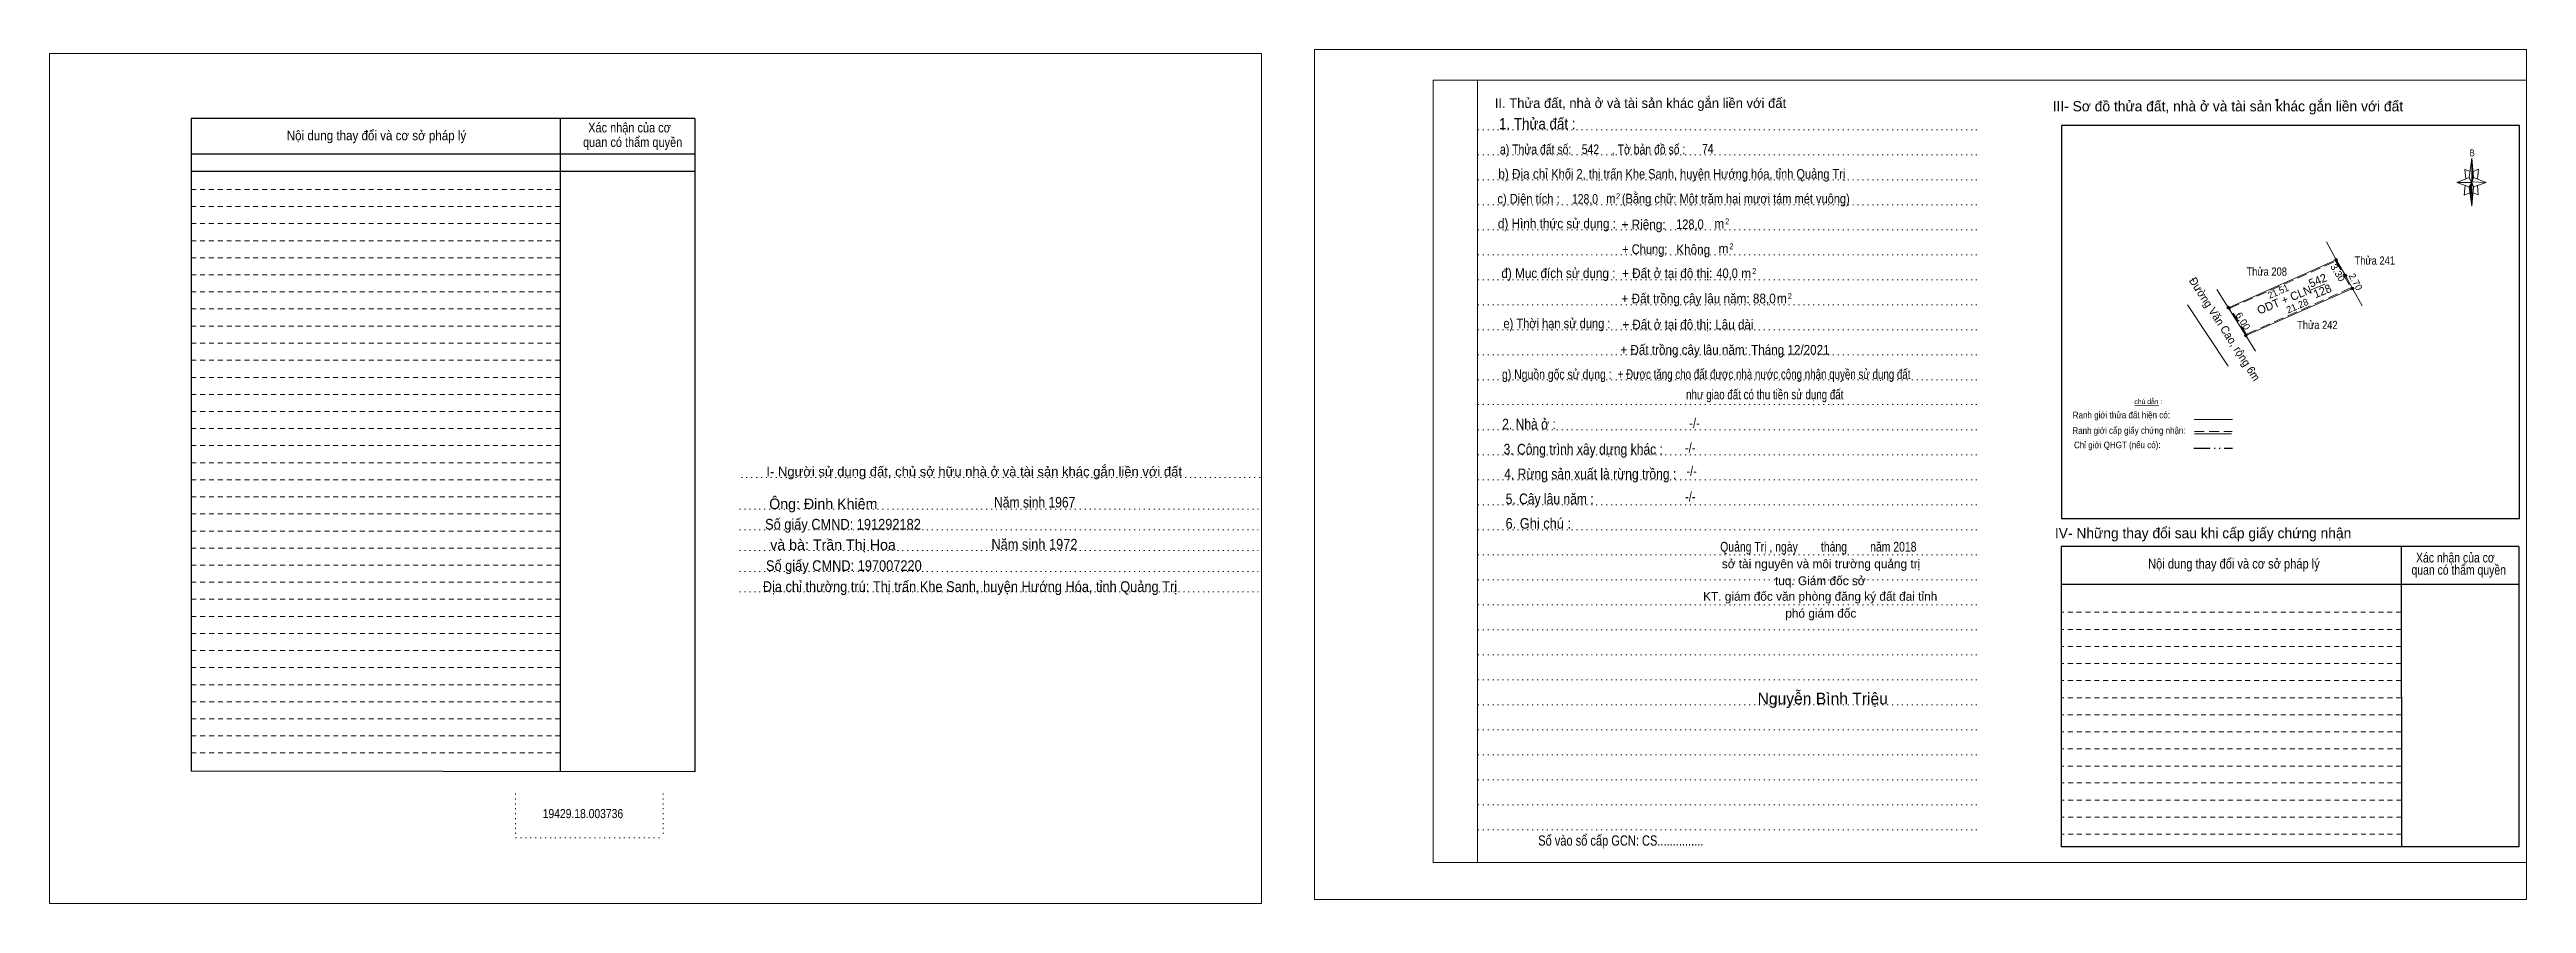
# Model space of a CAD drawing. Header units: metres. Extents: x 551253 to 552054, y 1839191 to 1839365.
# Drawn here: x 551601.7 to 552053.8, y 1839190.8 to 1839346.7 of the extents above; entities that cross this region are included whole.
import ezdxf
from ezdxf.enums import TextEntityAlignment as Align

# ---------------------------------------------------------------- set-up
doc = ezdxf.new("R2010")
doc.units = ezdxf.units.M
doc.header["$LTSCALE"] = 0.6
doc.header["$PDMODE"] = 32
doc.header["$PDSIZE"] = 0.3
for name, pattern in [('DASH_DOUBLE_DOT', [9.2, 5, -1.2, 0.3, -1.2, 0.3, -1.2]), ('DOTTED', [1.5, 0.3, -1.2]), ('MEDIUM_DASHED', [4.5, 3, -1.5]), ('SHORT_DASHED', [2.7, 1.5, -1.2])]:
    doc.linetypes.add(name, pattern=pattern)
for name, color, linetype, lineweight in [('1', 7, 'Continuous', 13), ('12', 7, 'Continuous', 13), ('2', 7, 'SHORT_DASHED', 13), ('28', 7, 'Continuous', 25), ('55', 7, 'Continuous', 13), ('8', 7, 'Continuous', 13)]:
    doc.layers.add(name, color=color, linetype=linetype, lineweight=lineweight)
doc.layers.add('18', color=7, linetype='Continuous')
doc.layers.add('62', color=7, linetype='Continuous')

msp = doc.modelspace()

# ---------------------------------------------------------------- texts
at = {"layer": '12', "width": 0.85}
for s, p in [('Thửa 208', (552006.345, 1839305.41)), ('Thửa 241', (552026.075, 1839307.43)), ('Thửa 242', (552015.595, 1839295.66))]:
    msp.add_text(s, height=1.5, dxfattribs=at).set_placement(p, align=Align.CENTER)
at = {"layer": '12'}
for s, height, rotation, p in [('542', 1.5, 22.282, (552015.9556, 1839303.842)), ('2.70', 1.25, 298.56, (552022.0234, 1839303.9988)), ('ODT + CLN', 1.5, 22.282, (552009.8456, 1839300.2956)), ('21.28', 1.25, 23.807, (552012.1977, 1839299.3328)), ('128', 1.5, 22.282, (552016.7906, 1839301.9059))]:
    msp.add_text(s, height=height, rotation=rotation, dxfattribs=at).set_placement(p, align=Align.CENTER)
for s, height, rotation, width, p in [('3.30', 1.25, 300.994, 1.05, (552018.788, 1839305.6318)), ('Đường Văn Cao, rộng 6m', 1.5, 302.799, 0.95, (551998.0478, 1839295.2563)), ('21.51', 1.25, 23.884, 0.95, (552008.6969, 1839301.9578)), ('6.00', 1.25, 302.127, 1.05, (552001.4761, 1839296.7874))]:
    msp.add_text(s, height=height, rotation=rotation, dxfattribs=dict(at, width=width)).set_placement(p, align=Align.CENTER)
at = {"layer": '18'}
for s, height, p in [('II. Thửa đất, nhà ở và tài sản khác gắn liền với đất', 1.777, (551892.05, 1839336.04)), ('sở tài nguyên và môi trường quảng trị', 1.615, (551925.01, 1839251.98)), ('KT. giám đốc văn phòng đăng ký đất đai tỉnh', 1.615, (551924.85, 1839246.04)), ('tuq. Giám đốc sở', 1.615, (551924.865, 1839248.89)), ('phó giám đốc', 1.615, (551924.965, 1839242.95)), ('Nguyễn Bình Triệu', 2.133, (551925.315, 1839227.11))]:
    msp.add_text(s, height=height, dxfattribs=at).set_placement(p, align=Align.CENTER)
for s, height, width, p in [('1. Thửa đất :', 2.025, 0.9, (551873.215, 1839332.16)), ('a) Thửa đất số:              , Tờ bản đồ số : ', 1.779, 0.8, (551883.585, 1839327.6)), ('542', 1.77, 0.8, (551882.915, 1839327.62)), ('74', 1.77, 0.8, (551904.34, 1839327.72)), ('b) Địa chỉ : ', 1.779, 0.9, (551871.52, 1839323.12)), ('Khối 2, thị trấn Khe Sanh, huyện Hướng hóa, tỉnh Quảng Trị', 1.77, 0.85, (551902.62, 1839323.12)), ('c) Diện tích :                                                   ', 1.779, 0.85, (551885.945, 1839318.58)), ('128,0', 1.77, 0.8, (551881.92, 1839318.54)), (' m', 1.779, 0.85, (551886.36, 1839318.62)), ('2', 1.078, 0.75, (551887.965, 1839319.39)), ('(Bằng chữ: Một trăm hai mươi tám mét vuông)', 1.77, 0.85, (551909.445, 1839318.6)), ('d) Hình thức sử dụng :', 1.779, 0.9, (551876.8, 1839314.05)), ('+ Riêng: ', 1.779, 0.9, (551892.915, 1839313.87)), ('128,0', 1.77, 0.85, (551901.07, 1839313.92)), (' m', 1.779, 0.9, (551906.13, 1839314.02)), ('2', 1.078, 0.8, (551907.875, 1839314.78)), ('       + Chung:', 1.779, 0.85, (551890.875, 1839309.36)), ('Không', 1.779, 0.9, (551901.67, 1839309.3)), (' m', 1.779, 0.9, (551906.91, 1839309.48)), ('2', 1.078, 0.8, (551908.645, 1839310.24)), ('đ) Mục đích sử dụng :', 1.779, 0.9, (551877.075, 1839304.98)), ('+ Đất ở tại đô thị:', 1.78, 0.9, (551896.915, 1839304.96)), ('40,0', 1.77, 0.85, (551907.865, 1839304.97)), (' m', 1.779, 0.9, (551911.05, 1839304.96)), ('2', 1.078, 0.8, (551912.81, 1839305.73)), ('+ Đất trồng cây lâu năm: 88,0', 1.78, 0.9, (551902.66, 1839300.35)), (' m', 1.779, 0.9, (551917.56, 1839300.37)), ('2', 1.078, 0.8, (551919.31, 1839301.14)), ('e) Thời hạn sử dụng :', 1.779, 0.85, (551876.8, 1839295.8)), ('g) Nguồn gốc sử dụng :', 1.779, 0.8, (551876.78, 1839286.52)), ('+ Được tặng cho đất được nhà nước công nhận quyền sử dụng đất ', 1.775, 0.75, (551914.86, 1839286.54)), ('như giao đất có thu tiền sử dụng đất', 1.775, 0.75, (551914.735, 1839282.83)), ('2. Nhà ở :', 1.941, 0.85, (551871.695, 1839277.34)), ('3. Công trình xây dựng khác :', 1.941, 0.85, (551881.605, 1839272.75)), ('4. Rừng sản xuất là rừng trồng :', 1.941, 0.85, (551882.885, 1839268.24)), ('5. Cây lâu năm :', 1.941, 0.85, (551875.475, 1839263.68)), ('6. Ghi chú :', 1.941, 0.9, (551873.4, 1839259.2)), ('Quảng Trị , ngày        tháng        năm 2018', 1.777, 0.8, (551924.515, 1839255.02)), ('19429.18.003736', 1.66, 0.85, (551699.025, 1839206.34)), ('Số vào sổ cấp GCN: CS...............', 1.885, 0.8, (551888.46, 1839201.31))]:
    msp.add_text(s, height=height, dxfattribs=dict(at, width=width)).set_placement(p, align=Align.CENTER)
at = {"layer": '2'}
for s, width, p in [('Xác nhận của cơ', 0.85, (551707.53, 1839331.58)), ('Xác nhận của cơ', 0.85, (551707.53, 1839331.58)), ('Nội dung thay đổi và cơ sở pháp lý', 0.9, (551661.35, 1839330.14)), ('Nội dung thay đổi và cơ sở pháp lý', 0.9, (551661.35, 1839330.14)), (' quan có thẩm quyền', 0.85, (551707.82, 1839328.92)), (' quan có thẩm quyền', 0.85, (551707.82, 1839328.92))]:
    msp.add_text(s, height=1.758, dxfattribs=dict(at, width=width)).set_placement(p, align=Align.CENTER)
at = {"layer": '28'}
for s, height, p in [('III- Sơ đồ thửa đất, nhà ở và tài sản khác gắn liền với đất', 1.885, (551999.265, 1839335.42)), ('I- Người sử dụng đất, chủ sở hữu nhà ở và tài sản khác gắn liền với đất', 1.777, (551770.44, 1839268.75)), ('Ông: Đinh Khiêm', 1.94, (551742.895, 1839262.77)), ('và bà: Trần Thị Hoa', 1.94, (551744.67, 1839255.29)), ('IV- Những thay đổi sau khi cấp giấy chứng nhận', 1.885, (551994.74, 1839257.46))]:
    msp.add_text(s, height=height, dxfattribs=at).set_placement(p, align=Align.CENTER)
for s, height, width, p in [('-/-', 1.779, 0.85, (551901.915, 1839277.61)), ('-/-', 1.779, 0.85, (551901.125, 1839273.1)), ('-/-', 1.779, 0.85, (551901.385, 1839268.86)), ('Năm sinh 1967', 1.94, 0.85, (551781.485, 1839263.06)), ('-/-', 1.779, 0.85, (551901.155, 1839264.18)), ('Số giấy CMND: 191292182', 1.94, 0.9, (551746.485, 1839259.05)), ('Năm sinh 1972', 1.94, 0.9, (551781.435, 1839255.4)), ('Số giấy CMND: 197007220', 1.94, 0.9, (551746.65, 1839251.49)), ('Nội dung thay đổi và cơ sở pháp lý', 1.779, 0.85, (552000.37, 1839251.92)), (' quan có thẩm quyền', 1.779, 0.8, (552041.13, 1839250.8)), ('Xác nhận của cơ', 1.779, 0.8, (552040.785, 1839253.03)), ('Địa chỉ thường trú: Thị trấn Khe Sanh, huyện Hướng Hóa, tỉnh Quảng Trị', 1.94, 0.9, (551769.665, 1839247.66))]:
    msp.add_text(s, height=height, dxfattribs=dict(at, width=width)).set_placement(p, align=Align.CENTER)
at = {"layer": '55'}
msp.add_text('chú dẫn :', height=0.8971, rotation=359.976, dxfattribs=at).set_placement((551984.7448, 1839281.9788), align=Align.CENTER)
at = {"layer": '55', "width": 0.9}
for s, height, p in [('Ranh giới thửa đất hiện có:', 1.218, (551979.8187, 1839279.3589)), ('Ranh giới cấp giấy chứng nhận:', 1.206, (551981.2137, 1839276.542)), ('Chỉ giới QHGT (nếu có):', 1.213, (551979.0787, 1839273.8975))]:
    msp.add_text(s, height=height, rotation=0.127, dxfattribs=at).set_placement(p, align=Align.CENTER)
at = {"layer": '62', "width": 0.9}
for s, p in [('+ Đất ở tại đô thị: Lâu dài', (551900.705, 1839295.61)), ('+ Đất trồng cây lâu năm: Tháng 12/2021', (551907.475, 1839290.99))]:
    msp.add_text(s, height=1.77, dxfattribs=at).set_placement(p, align=Align.CENTER)
at = {"layer": '8', "width": 0.85}
msp.add_text('B', height=1.24, dxfattribs=at).set_placement((552043.845, 1839327.22), align=Align.CENTER)

# ---------------------------------------------------------------- hatches: boundary and pattern name
at = {"layer": '12'}
for points in [[(552019.27, 1839308.28, 1), (552018.77, 1839308.28, 1)], [(552020.97, 1839305.45, 1), (552020.47, 1839305.45, 1)], [(552022.26, 1839303.08, 1), (552021.76, 1839303.08, 1)], [(551999.6, 1839299.57, 1), (551999.1, 1839299.57, 1)], [(552002.79, 1839294.49, 1), (552002.29, 1839294.49, 1)]]:
    msp.add_hatch(color=256, dxfattribs=at).paths.add_polyline_path(points)
at = {"layer": '8'}
for points in [[(552043.76, 1839326.86), (552044.12, 1839323.34), (552043.76, 1839322.44)], [(552043.76, 1839322.44), (552043.76, 1839318.12), (552043.32, 1839321.64)]]:
    msp.add_hatch(color=256, dxfattribs=at).paths.add_polyline_path(points)

# ---------------------------------------------------------------- linework, layer by layer
at = {"layer": '1'}
for p, q in [((551854.2, 1839341.12), (552053.76, 1839341.12)), ((551854.2, 1839341.12), (551854.2, 1839198.26)), ((552053.76, 1839341.12), (552053.76, 1839197.08)), ((551854.2, 1839198.26), (552053.76, 1839198.26))]:
    msp.add_line(p, q, dxfattribs=at)
at = {"layer": '1', "linetype": 'DOTTED'}
for p, q in [((551862.3, 1839341.12), (551862.3, 1839198.26)), ((551862.3, 1839341.12), (551862.3, 1839198.26)), ((551862.38, 1839332.05), (551953.52, 1839332.05)), ((551862.38, 1839327.49), (551953.52, 1839327.49)), ((551862.38, 1839322.94), (551953.52, 1839322.94)), ((551862.38, 1839318.37), (551953.52, 1839318.37)), ((551862.38, 1839313.8), (551953.52, 1839313.8)), ((551862.38, 1839309.24), (551953.52, 1839309.24)), ((551862.38, 1839304.66), (551953.52, 1839304.66)), ((551862.38, 1839300.1), (551953.52, 1839300.1)), ((551862.38, 1839295.54), (551953.52, 1839295.54)), ((551862.38, 1839290.96), (551953.52, 1839290.96)), ((551862.38, 1839286.39), (551953.52, 1839286.39)), ((551862.38, 1839281.86), (551953.52, 1839281.86)), ((551862.38, 1839277.28), (551953.52, 1839277.28)), ((551862.38, 1839272.7), (551953.52, 1839272.7)), ((551727.94, 1839268.56), (551822.86, 1839268.56)), ((551862.38, 1839268.14), (551953.52, 1839268.14)), ((551727.62, 1839262.74), (551822.56, 1839262.74)), ((551862.38, 1839263.56), (551953.52, 1839263.56)), ((551727.62, 1839258.97), (551822.56, 1839258.97)), ((551862.38, 1839259), (551953.52, 1839259)), ((551727.62, 1839255.19), (551822.56, 1839255.19)), ((551727.62, 1839251.41), (551822.56, 1839251.41)), ((551862.38, 1839254.44), (551953.52, 1839254.44)), ((551727.62, 1839247.66), (551822.56, 1839247.66)), ((551862.38, 1839249.86), (551953.52, 1839249.86)), ((551862.38, 1839245.29), (551953.52, 1839245.29)), ((551862.38, 1839240.72), (551953.52, 1839240.72)), ((551862.38, 1839236.17), (551953.52, 1839236.17)), ((551862.38, 1839231.61), (551953.52, 1839231.61)), ((551862.38, 1839227.04), (551953.52, 1839227.04)), ((551862.38, 1839222.46), (551953.52, 1839222.46)), ((551862.38, 1839217.88), (551953.52, 1839217.88)), ((551686.72, 1839210.84), (551686.72, 1839202.75)), ((551713.66, 1839210.84), (551713.66, 1839202.75)), ((551862.38, 1839213.34), (551953.52, 1839213.34)), ((551862.38, 1839208.78), (551953.52, 1839208.78)), ((551686.72, 1839202.75), (551713.66, 1839202.75)), ((551862.38, 1839204.2), (551953.52, 1839204.2))]:
    msp.add_line(p, q, dxfattribs=at)
at = {"layer": '1'}
for points in [[(551832.54, 1839191.47), (552053.76, 1839191.47), (552053.76, 1839346.72), (551832.54, 1839346.72)], [(551601.67, 1839190.75), (551822.89, 1839190.75), (551822.89, 1839345.98), (551601.67, 1839345.98)], [(551601.67, 1839345.98), (551822.89, 1839345.98), (551822.89, 1839190.75), (551601.67, 1839190.75)], [(551601.67, 1839190.75), (551822.89, 1839190.75), (551822.89, 1839345.98), (551601.67, 1839345.98)], [(551862.3, 1839341.12), (552053.76, 1839341.12), (552053.76, 1839198.26), (551862.3, 1839198.26)]]:
    msp.add_lwpolyline(points, close=True, dxfattribs=at)
at = {"layer": '12'}
for p, q in [((552019.02, 1839308.28), (552017.26, 1839311.62)), ((551999.35, 1839299.57), (552019.02, 1839308.28)), ((552002.54, 1839294.49), (552022.01, 1839303.08)), ((552014.45, 1839302.83), (552016.95, 1839303.85)), ((551999.34, 1839288.91), (551991.9, 1839300.11))]:
    msp.add_line(p, q, dxfattribs=at)
at = {"layer": '12', "linetype": 'MEDIUM_DASHED'}
msp.add_lwpolyline([(552018.94, 1839308.03), (552020.55, 1839305.35), (552021.73, 1839303.18), (552002.62, 1839294.74), (551999.64, 1839299.48)], close=True, dxfattribs=at)
at = {"layer": '12'}
for points in [[(552019.02, 1839308.28), (552020.72, 1839305.45), (552022.01, 1839303.08), (552023.75, 1839299.89)], [(551997.27, 1839302.89), (552002.54, 1839294.49), (552004.33, 1839291.64)]]:
    msp.add_lwpolyline(points, dxfattribs=at)
for centre in [(552019.02, 1839308.28), (552020.72, 1839305.45), (552022.01, 1839303.08), (551999.35, 1839299.57), (552002.54, 1839294.49)]:
    msp.add_circle(centre, 0.25, dxfattribs=at)
at = {"layer": '2', "linetype": 'Continuous', "lineweight": 25}
for p, q in [((551719.46, 1839334.09), (551627.54, 1839334.09)), ((551627.54, 1839334.09), (551627.54, 1839214.94)), ((551694.84, 1839334.09), (551694.88, 1839214.82)), ((551719.46, 1839327.58), (551627.65, 1839327.58)), ((551719.46, 1839324.44), (551627.65, 1839324.44))]:
    msp.add_line(p, q, dxfattribs=at)
at = {"layer": '2'}
for p, q in [((551694.84, 1839321.16), (551627.52, 1839321.16)), ((551694.84, 1839318.04), (551627.52, 1839318.04)), ((551694.84, 1839318.04), (551627.54, 1839318.04)), ((551694.84, 1839314.92), (551627.54, 1839314.92)), ((551694.84, 1839311.8), (551627.54, 1839311.8)), ((551694.84, 1839308.7), (551627.54, 1839308.7)), ((551694.84, 1839305.56), (551627.54, 1839305.56)), ((551694.84, 1839302.44), (551627.54, 1839302.44)), ((551694.86, 1839299.34), (551627.54, 1839299.34)), ((551694.86, 1839296.2), (551627.54, 1839296.2)), ((551694.86, 1839293.06), (551627.54, 1839293.06)), ((551694.86, 1839289.98), (551627.54, 1839289.98)), ((551694.86, 1839286.84), (551627.54, 1839286.84)), ((551694.86, 1839283.74), (551627.54, 1839283.74)), ((551694.86, 1839280.62), (551627.54, 1839280.62)), ((551694.86, 1839277.5), (551627.54, 1839277.5)), ((551694.86, 1839274.38), (551627.54, 1839274.38)), ((551694.86, 1839271.26), (551627.54, 1839271.26)), ((551694.86, 1839268.14), (551627.54, 1839268.14)), ((551694.86, 1839265.02), (551627.54, 1839265.02)), ((551694.86, 1839261.9), (551627.54, 1839261.9)), ((551694.86, 1839258.78), (551627.54, 1839258.78)), ((551694.88, 1839255.66), (551627.54, 1839255.66)), ((551694.88, 1839252.55), (551627.54, 1839252.55)), ((551694.88, 1839249.43), (551627.54, 1839249.43)), ((551694.88, 1839246.31), (551627.54, 1839246.31)), ((551694.88, 1839243.19), (551627.54, 1839243.19)), ((551694.88, 1839240.08), (551627.54, 1839240.08)), ((552030.88, 1839240.82), (551968.81, 1839240.82)), ((551694.88, 1839236.96), (551627.54, 1839236.96)), ((551694.88, 1839233.83), (551627.54, 1839233.83)), ((552030.88, 1839237.7), (551968.81, 1839237.7)), ((552030.88, 1839234.58), (551968.81, 1839234.58)), ((551694.88, 1839230.71), (551627.54, 1839230.71)), ((552030.88, 1839231.48), (551968.81, 1839231.48)), ((551694.88, 1839227.58), (551627.54, 1839227.58)), ((551694.88, 1839224.48), (551627.54, 1839224.48)), ((552030.9, 1839228.34), (551968.81, 1839228.34)), ((552030.9, 1839225.22), (551968.81, 1839225.22)), ((551694.88, 1839221.36), (551627.54, 1839221.36)), ((552030.9, 1839222.12), (551968.81, 1839222.12)), ((551694.88, 1839218.24), (551627.54, 1839218.24)), ((552030.9, 1839219), (551968.81, 1839219)), ((552030.9, 1839215.86), (551968.81, 1839215.86)), ((552030.94, 1839212.76), (551968.81, 1839212.76)), ((552030.94, 1839209.62), (551968.81, 1839209.62)), ((552030.94, 1839206.53), (551968.81, 1839206.53)), ((552030.94, 1839203.4), (551968.81, 1839203.4))]:
    msp.add_line(p, q, dxfattribs=at)
at = {"layer": '2', "linetype": 'Continuous', "lineweight": 25}
msp.add_lwpolyline([(551719.46, 1839334.09), (551719.42, 1839214.8), (551627.54, 1839214.94)], dxfattribs=at)
at = {"layer": '28'}
for p, q in [((551968.9, 1839332.86), (551968.9, 1839261.01)), ((552052.46, 1839261.01), (551968.9, 1839261.01)), ((552030.88, 1839255.96), (552030.94, 1839201.1)), ((552052.39, 1839255.96), (552052.34, 1839201.1)), ((552052.39, 1839248.98), (551968.81, 1839248.98)), ((552052.34, 1839201.1), (551968.81, 1839201.1))]:
    msp.add_line(p, q, dxfattribs=at)
at = {"layer": '28', "linetype": 'SHORT_DASHED', "lineweight": 13}
msp.add_line((552030.88, 1839243.94), (551968.81, 1839243.94), dxfattribs=at)
at = {"layer": '28'}
for points in [[(552052.46, 1839261.01), (552052.46, 1839332.86), (551968.9, 1839332.86)], [(552052.39, 1839255.96), (551968.81, 1839255.96), (551968.81, 1839201.1)]]:
    msp.add_lwpolyline(points, dxfattribs=at)
msp.add_point((552008.2, 1839337.51), dxfattribs=at)
at = {"layer": '55'}
for p, q in [((551982.26, 1839281.74), (551986.62, 1839281.72)), ((551993.1, 1839279.17), (552000.11, 1839279.17)), ((551993.16, 1839276.5), (551999.9, 1839276.5)), ((551993.16, 1839276.5), (551999.9, 1839276.5))]:
    msp.add_line(p, q, dxfattribs=at)
at = {"layer": '55', "linetype": 'MEDIUM_DASHED'}
msp.add_line((551993.15, 1839276.95), (552000.05, 1839276.95), dxfattribs=at)
at = {"layer": '55', "linetype": 'DASH_DOUBLE_DOT', "lineweight": 25}
msp.add_line((551993.06, 1839273.91), (552000.08, 1839273.91), dxfattribs=at)
at = {"layer": '8'}
for p, q in [((552043.32, 1839323.34), (552043.76, 1839326.86)), ((552043.32, 1839321.64), (552041.06, 1839322.44)), ((552044.12, 1839321.64), (552043.76, 1839318.12)), ((552044.94, 1839320.2), (552044.04, 1839320.56)), ((552044.12, 1839323.34), (552046.38, 1839322.44)), ((552044.84, 1839321.9), (552044.94, 1839320.2))]:
    msp.add_line(p, q, dxfattribs=at)
for points in [[(552043.5, 1839324.42), (552042.5, 1839324.78), (552042.68, 1839323.08)], [(552044.04, 1839324.42), (552045.02, 1839324.88), (552044.84, 1839323.08)], [(552043.76, 1839322.44), (552043.32, 1839323.34), (552041.06, 1839322.44)], [(552042.6, 1839321.9), (552042.42, 1839320.1), (552043.4, 1839320.56)], [(552043.76, 1839322.44), (552044.12, 1839321.64), (552046.38, 1839322.44)]]:
    msp.add_lwpolyline(points, dxfattribs=at)
for points in [[(552043.76, 1839326.86), (552044.12, 1839323.34), (552043.76, 1839322.44)], [(552043.76, 1839322.44), (552041.06, 1839322.44), (552043.32, 1839323.34), (552044.12, 1839321.64), (552046.38, 1839322.44), (552043.76, 1839322.54)], [(552043.76, 1839322.44), (552043.76, 1839318.12), (552043.32, 1839321.64)]]:
    msp.add_lwpolyline(points, close=True, dxfattribs=at)

msp.set_redraw_order([(e.dxf.handle, doc.entitydb.next_handle()) for e in msp.query("TEXT MTEXT ATTDEF DIMENSION ARC_DIMENSION")])  # texts and dimensions are drawn at this point

doc.saveas('drawing.dxf')
